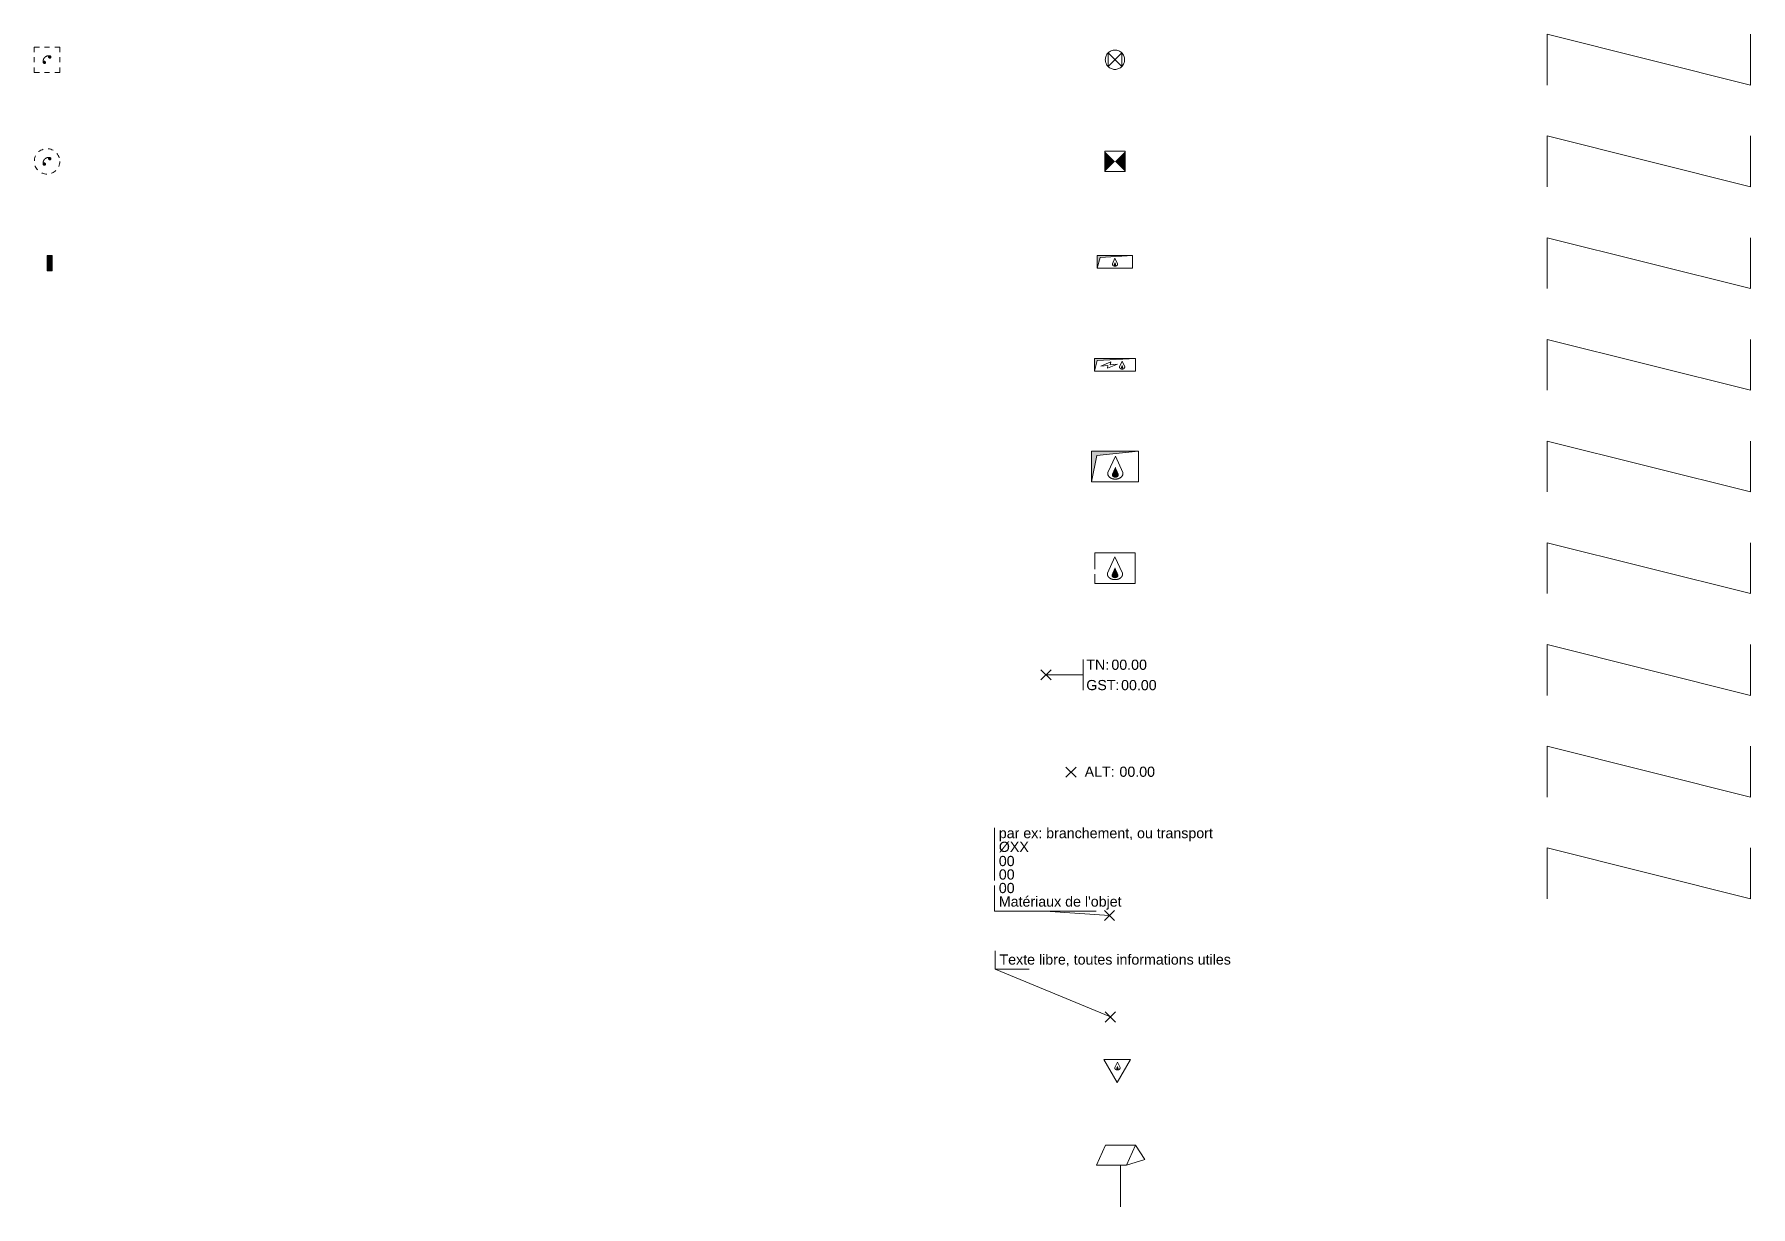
# Model space of a CAD drawing. Header units: metres. Extents: x 3068 to 3311, y 1718 to 1911.
# Drawn here: x 3226.8 to 3260.55, y 1827 to 1850.06 of the extents above; entities that cross this region are included whole.
import ezdxf
from ezdxf.enums import TextEntityAlignment as Align

# ---------------------------------------------------------------- set-up
doc = ezdxf.new("R2010")
doc.units = ezdxf.units.M
doc.header["$PDMODE"] = 3
doc.header["$PDSIZE"] = 0.1
doc.linetypes.add('Socle_Continu', pattern=[2.5, 2.5, 0])
doc.linetypes.add('Socle_Discontinu', pattern=[0.075, 0.05, -0.025])
for name, color, linetype, lineweight in [('GAZFL_SCI', 40, 'Socle_Continu', 13), ('GAZFL_SCS', 40, 'Socle_Continu', 13), ('GAZFL_SCT', 40, 'Socle_Continu', 13), ('TELEC_SCT', 3, 'Socle_Continu', 13)]:
    doc.layers.add(name, color=color, linetype=linetype, lineweight=lineweight)
doc.styles.add('Reseaux', font='arial.ttf')
doc.styles.get("Standard").update_dxf_attribs({"font": 'arial.ttf'})
doc.linetypes.add('JL_0721', pattern='A,3,-0.2,0.2,-0.254,["/",Standard,S=0.254,R=0,X=-0.05,Y=-0.127],-0.254,0.2,-0.2', length=4.308)
doc.linetypes.add('JL_0722', pattern='A,3,-0.2,0.2,-0.381,["| / |",Standard,S=0.254,R=0,X=-0.2,Y=-0.127],-0.381,0.2,-0.2', length=4.562)
doc.linetypes.add('JL_0723', pattern='A,3,-0.2,0.2,-0.254,["//",Standard,S=0.254,R=0,X=-0.1,Y=-0.127],-0.254,0.2,-0.2', length=4.308)
doc.linetypes.add('JL_0724', pattern='A,3,-0.2,0.2,-0.381,["| // |",Standard,S=0.254,R=0,X=-0.3,Y=-0.127],-0.381,0.2,-0.2', length=4.562)
doc.linetypes.add('JL_0725', pattern='A,3,-0.2,0.2,-0.254,["///",Standard,S=0.254,R=0,X=-0.15,Y=-0.127],-0.254,0.2,-0.2', length=4.308)
doc.linetypes.add('JL_0726', pattern='A,3,-0.2,0.2,-0.381,["| /// |",Standard,S=0.254,R=0,X=-0.35,Y=-0.127],-0.381,0.2,-0.2', length=4.562)
doc.linetypes.add('JL_0727', pattern='A,3,-0.2,0.2,-0.254,["\\",Standard,S=0.254,R=0,X=-0.05,Y=-0.127],-0.254,0.2,-0.2', length=4.308)
doc.linetypes.add('JL_0728', pattern='A,3,-0.2,0.2,-0.381,["| \\ |",Standard,S=0.254,R=0,X=-0.2,Y=-0.127],-0.381,0.2,-0.2', length=4.562)
doc.linetypes.add('JL_0729', pattern='A,4,-0.254,["| |",Standard,S=0.254,R=0,X=-0.127,Y=-0.1],-0.254', length=4.508)

# ---------------------------------------------------------------- blocks, each defined once
blk = doc.blocks.new('JP_0706')
at = {"layer": 'GAZFL_SCS', "linetype": 'Socle_Continu'}
h = blk.add_hatch(color=256, dxfattribs=at)
edge = h.paths.add_edge_path()
edge.add_line((0.395, 0.319), (0.328, 0.169))
edge.add_line((0.328, 0.169), (0.328, 0.15))
edge.add_ellipse((0.395, 0.155), major_axis=(-0.0682, 0), ratio=0.758629, start_angle=4.1368, end_angle=175.8632)
edge.add_line((0.463, 0.15), (0.463, 0.169))
edge.add_line((0.463, 0.169), (0.395, 0.319))
at = {"layer": 'GAZFL_SCS', "linetype": 'Socle_Continu', "flags": 128}
blk.add_lwpolyline([(0, 0), (0.791, 0), (0.791, 0.6), (0, 0.6)], close=True, dxfattribs=at)
at = {"layer": 'GAZFL_SCS', "linetype": 'Socle_Continu'}
blk.add_lwpolyline([(0.544, 0.169), (0.544, 0.206), (0.395, 0.525), (0.247, 0.206), (0.247, 0.169, 0.066358), (0.255, 0.147, 0.1059), (0.289, 0.108, 0.086348), (0.336, 0.084, 0.076263), (0.395, 0.075, 0.076263), (0.455, 0.084, 0.086348), (0.502, 0.108, 0.1059), (0.535, 0.147, 0.066358)], format="xyb", close=True, dxfattribs=at)
at = {"layer": 'GAZFL_SCS', "linetype": 'Socle_Continu', "flags": 9}
for tag, p in [('ID', (1.158, 0.908)), ('NATURE', (1.158, 0.587)), ('FAMILLE', (1.158, 0.266)), ('CALQUE', (1.158, -0.055)), ('PCRS', (1.158, -0.377))]:
    blk.add_attdef(tag, p, '', height=0.2, dxfattribs=at)
blk = doc.blocks.new('JP_0705')
at = {"layer": 'GAZFL_SCS', "linetype": 'Socle_Continu'}
blk.add_hatch(color=256, dxfattribs=at).paths.add_polyline_path([(0, 0), (0, 0.6), (0.926, 0.6), (0.106, 0.514)])
h = blk.add_hatch(color=256, dxfattribs=at)
edge = h.paths.add_edge_path()
edge.add_line((0.47, 0.296), (0.402, 0.146))
edge.add_line((0.402, 0.146), (0.402, 0.127))
edge.add_ellipse((0.47, 0.132), major_axis=(-0.0682, 0), ratio=0.758629, start_angle=4.1368, end_angle=175.8632)
edge.add_line((0.538, 0.127), (0.538, 0.146))
edge.add_line((0.538, 0.146), (0.47, 0.296))
at = {"layer": 'GAZFL_SCS', "linetype": 'Socle_Continu', "flags": 128}
blk.add_lwpolyline([(0, 0.6), (0.926, 0.6), (0.926, 0), (0, 0)], close=True, dxfattribs=at)
at = {"layer": 'GAZFL_SCS', "linetype": 'Socle_Continu'}
blk.add_lwpolyline([(0, 0), (0, 0.6), (0.926, 0.6), (0.106, 0.514)], close=True, dxfattribs=at)
blk.add_lwpolyline([(0.618, 0.146), (0.618, 0.183), (0.47, 0.502), (0.321, 0.183), (0.321, 0.146, 0.066358), (0.33, 0.124, 0.1059), (0.363, 0.085, 0.086348), (0.41, 0.061, 0.076263), (0.47, 0.052, 0.076263), (0.529, 0.061, 0.086348), (0.576, 0.085, 0.1059), (0.61, 0.124, 0.066358)], format="xyb", close=True, dxfattribs=at)
at = {"layer": 'GAZFL_SCS', "linetype": 'Socle_Continu', "flags": 9}
for tag, p in [('ID', (1.222, 0.948)), ('NATURE', (1.222, 0.627)), ('FAMILLE', (1.222, 0.306)), ('CALQUE', (1.222, -0.015)), ('PCRS', (1.222, -0.337))]:
    blk.add_attdef(tag, p, '', height=0.2, dxfattribs=at)
blk = doc.blocks.new('JP_0704')
at = {"layer": 'GAZFL_SCS', "linetype": 'Socle_Continu'}
blk.add_hatch(color=256, dxfattribs=at).paths.add_polyline_path([(0, 0), (0, 0.25), (0.801, 0.25), (0.05, 0.208)])
h = blk.add_hatch(color=256, dxfattribs=at)
edge = h.paths.add_edge_path()
edge.add_line((0.54, 0.125), (0.517, 0.074))
edge.add_line((0.517, 0.074), (0.517, 0.067))
edge.add_ellipse((0.54, 0.069), major_axis=(-0.0234, 0), ratio=0.758629, start_angle=4.1368, end_angle=175.8632)
edge.add_line((0.563, 0.067), (0.563, 0.074))
edge.add_line((0.563, 0.074), (0.54, 0.125))
at = {"layer": 'GAZFL_SCS', "linetype": 'Socle_Continu', "flags": 128}
blk.add_lwpolyline([(0, 0), (0.801, 0), (0.801, 0.25), (0, 0.25)], close=True, dxfattribs=at)
at = {"layer": 'GAZFL_SCS', "linetype": 'Socle_Continu'}
blk.add_lwpolyline([(0, 0), (0, 0.25), (0.801, 0.25), (0.05, 0.208)], close=True, dxfattribs=at)
at = {"layer": 'GAZFL_SCS', "linetype": 'Socle_Continu', "flags": 128}
blk.add_lwpolyline([(0.449, 0.135), (0.254, 0.059), (0.26, 0.113), (0.121, 0.099), (0.318, 0.182), (0.307, 0.122), (0.449, 0.135)], dxfattribs=at)
at = {"layer": 'GAZFL_SCS', "linetype": 'Socle_Continu'}
blk.add_lwpolyline([(0.591, 0.074), (0.591, 0.086), (0.54, 0.196), (0.489, 0.086), (0.489, 0.074, 0.066358), (0.492, 0.066, 0.1059), (0.503, 0.053, 0.086348), (0.52, 0.045, 0.076263), (0.54, 0.041, 0.076263), (0.56, 0.045, 0.086348), (0.577, 0.053, 0.1059), (0.588, 0.066, 0.066358)], format="xyb", close=True, dxfattribs=at)
at = {"layer": 'GAZFL_SCS', "linetype": 'Socle_Continu', "flags": 9}
for tag, p in [('ID', (1.1, 0.698)), ('NATURE', (1.1, 0.376)), ('FAMILLE', (1.1, 0.055)), ('CALQUE', (1.1, -0.266)), ('PCRS', (1.1, -0.587))]:
    blk.add_attdef(tag, p, '', height=0.2, dxfattribs=at)
blk = doc.blocks.new('JP_0703')
at = {"layer": 'GAZFL_SCS', "linetype": 'Socle_Continu'}
blk.add_hatch(color=256, dxfattribs=at).paths.add_polyline_path([(0, 0), (0, 0.25), (0.697, 0.25), (0.061, 0.21)])
h = blk.add_hatch(color=256, dxfattribs=at)
edge = h.paths.add_edge_path()
edge.add_line((0.352, 0.125), (0.329, 0.074))
edge.add_line((0.329, 0.074), (0.329, 0.067))
edge.add_ellipse((0.352, 0.069), major_axis=(-0.0234, 0), ratio=0.758629, start_angle=4.1368, end_angle=175.8632)
edge.add_line((0.375, 0.067), (0.375, 0.074))
edge.add_line((0.375, 0.074), (0.352, 0.125))
at = {"layer": 'GAZFL_SCS', "linetype": 'Socle_Continu', "flags": 128}
blk.add_lwpolyline([(0, 0.25), (0, 0), (0.697, 0), (0.697, 0.25)], close=True, dxfattribs=at)
at = {"layer": 'GAZFL_SCS', "linetype": 'Socle_Continu'}
blk.add_lwpolyline([(0, 0), (0, 0.25), (0.697, 0.25), (0.061, 0.21)], close=True, dxfattribs=at)
blk.add_lwpolyline([(0.403, 0.074), (0.403, 0.086), (0.352, 0.196), (0.301, 0.086), (0.301, 0.074, 0.066358), (0.304, 0.066, 0.1059), (0.315, 0.053, 0.086348), (0.332, 0.045, 0.076263), (0.352, 0.041, 0.076263), (0.372, 0.045, 0.086348), (0.389, 0.053, 0.1059), (0.4, 0.066, 0.066358)], format="xyb", close=True, dxfattribs=at)
at = {"layer": 'GAZFL_SCS', "linetype": 'Socle_Continu', "flags": 9}
for tag, p in [('ID', (1.013, 0.696)), ('NATURE', (1.013, 0.374)), ('FAMILLE', (1.013, 0.053)), ('CALQUE', (1.013, -0.268)), ('PCRS', (1.013, -0.589))]:
    blk.add_attdef(tag, p, '', height=0.2, dxfattribs=at)
blk = doc.blocks.new('JP_0702')
at = {"layer": 'GAZFL_SCS', "linetype": 'Socle_Continu'}
for points in [[(-0.2, 0.2), (0, 0), (-0.2, -0.2)], [(0.2, 0.2), (0.2, -0.2), (0, 0)]]:
    blk.add_hatch(color=256, dxfattribs=at).paths.add_polyline_path(points)
at = {"layer": 'GAZFL_SCS', "linetype": 'Socle_Continu', "flags": 128}
blk.add_lwpolyline([(-0.2, 0.2), (0.2, 0.2), (0.2, -0.2), (-0.2, -0.2)], close=True, dxfattribs=at)
blk.add_lwpolyline([(0.2, 0.2), (0.2, -0.2)], dxfattribs=at)
at = {"layer": 'GAZFL_SCS', "linetype": 'Socle_Continu', "flags": 9}
for tag, p in [('ID', (0.567, 0.636)), ('NATURE', (0.567, 0.315)), ('FAMILLE', (0.567, -0.007)), ('CALQUE', (0.567, -0.328)), ('PCRS', (0.567, -0.649))]:
    blk.add_attdef(tag, p, '', height=0.2, dxfattribs=at)
blk = doc.blocks.new('JP_0701')
at = {"layer": 'GAZFL_SCS', "linetype": 'Socle_Continu'}
for p, q in [((0.134, 0.134), (-0.134, -0.134)), ((-0.134, -0.134), (-0.134, 0.134)), ((-0.134, 0.134), (0.134, -0.134)), ((0.134, 0.134), (0.134, -0.134))]:
    blk.add_line(p, q, dxfattribs=at)
blk.add_circle((0, 0), 0.19, dxfattribs=at)
at = {"layer": 'GAZFL_SCS', "linetype": 'Socle_Continu', "flags": 9}
for tag, p in [('ID', (0.616, 0.579)), ('NATURE', (0.616, 0.258)), ('FAMILLE', (0.616, -0.063)), ('CALQUE', (0.616, -0.385)), ('PCRS', (0.616, -0.706))]:
    blk.add_attdef(tag, p, '', height=0.2, dxfattribs=at)
blk = doc.blocks.new('JP_0708')
at = {"layer": 'GAZFL_SCI', "linetype": 'Socle_Continu'}
blk.add_point((0, 0), dxfattribs=at)
at = {"layer": 'GAZFL_SCI', "linetype": 'Socle_Continu', "insert": (0.268, 0.01), "char_height": 0.2, "attachment_point": 4}
blk.add_mtext_dynamic_manual_height_columns('ALT:', width=0.46273, gutter_width=1, heights=[0], dxfattribs=at)
at = {"layer": 'GAZFL_SCI', "linetype": 'Socle_Continu'}
blk.add_attdef('ALT', text='', height=0.2, dxfattribs=at).set_placement((0.952, 0.01), align=Align.MIDDLE_LEFT)
at = {"layer": 'GAZFL_SCI', "linetype": 'Socle_Continu', "style": 'Reseaux', "flags": 9}
for tag, p in [('ID', (2.018, 0.065)), ('NATURE', (2.018, -0.256))]:
    blk.add_attdef(tag, p, '', height=0.2, dxfattribs=at)
at = {"layer": 'GAZFL_SCI', "linetype": 'Socle_Continu', "flags": 9}
for tag, p in [('FAMILLE', (2.018, -0.577)), ('CALQUE', (2.018, -0.898)), ('TYPE', (2.03, -1.19))]:
    blk.add_attdef(tag, p, '', height=0.2, dxfattribs=at)
blk = doc.blocks.new('*U319')
at = {"layer": 'GAZFL_SCI', "linetype": 'Socle_Continu'}
blk.add_line((0.733, 0), (0, 0), dxfattribs=at)
at = {"layer": 'GAZFL_SCI', "linetype": 'Socle_Continu', "flags": 128}
blk.add_lwpolyline([(0.733, -0.3), (0.733, 0.3)], dxfattribs=at)
at = {"layer": 'GAZFL_SCI', "linetype": 'Socle_Continu'}
blk.add_point((0, 0), dxfattribs=at)
at = {"layer": 'GAZFL_SCI', "linetype": 'Socle_Continu', "char_height": 0.2, "attachment_point": 4}
for s, insert in [('TN:', (0.793, 0.2)), ('GST:', (0.793, -0.201))]:
    blk.add_mtext_dynamic_manual_height_columns(s, width=0.46273, gutter_width=1, heights=[0], dxfattribs=dict(at, insert=insert))
at = {"layer": 'GAZFL_SCI', "linetype": 'Socle_Continu'}
for tag, p in [('TN', (1.286, 0.2)), ('GST', (1.477, -0.201))]:
    blk.add_attdef(tag, text='', height=0.2, dxfattribs=at).set_placement(p, align=Align.MIDDLE_LEFT)
at = {"layer": 'GAZFL_SCI', "linetype": 'Socle_Continu', "style": 'Reseaux', "flags": 9}
for tag, p in [('ID', (2.428, 0.07)), ('NATURE', (2.428, -0.251))]:
    blk.add_attdef(tag, p, '', height=0.2, dxfattribs=at)
at = {"layer": 'GAZFL_SCI', "linetype": 'Socle_Continu', "flags": 9}
for tag, p in [('FAMILLE', (2.428, -0.573)), ('CALQUE', (2.428, -0.894))]:
    blk.add_attdef(tag, p, '', height=0.2, dxfattribs=at)
blk = doc.blocks.new('*U269')
at = {"layer": 'GAZFL_SCI', "linetype": 'Socle_Continu'}
blk.add_line((-1.265, 0.089), (0, 0), dxfattribs=at)
at = {"layer": 'GAZFL_SCI', "linetype": 'Socle_Continu', "flags": 128}
blk.add_lwpolyline([(-0.265, 0.089), (-2.265, 0.089), (-2.265, 1.727)], dxfattribs=at)
at = {"layer": 'GAZFL_SCI', "linetype": 'Socle_Continu'}
blk.add_point((0, 0), dxfattribs=at)
for tag, p in [('TYPE', (-2.177, 1.522)), ('DIAM', (-2.177, 1.252)), ('NBR', (-2.177, 0.973)), ('LARG', (-2.177, 0.708)), ('HAUT', (-2.177, 0.442)), ('MATER', (-2.177, 0.176))]:
    blk.add_attdef(tag, p, '', height=0.2, dxfattribs=at)
at = {"layer": 'GAZFL_SCI', "linetype": 'Socle_Continu', "flags": 9}
for tag, p in [('ID', (2.47, 1.418)), ('NATURE', (2.47, 1.097)), ('FAMILLE', (2.47, 0.776)), ('CALQUE', (2.47, 0.454))]:
    blk.add_attdef(tag, p, '', height=0.2, dxfattribs=at)
blk = doc.blocks.new('*U271')
at = {"layer": 'GAZFL_SCI', "linetype": 'Socle_Continu'}
blk.add_line((-2.269, 0.943), (0, 0), dxfattribs=at)
at = {"layer": 'GAZFL_SCI', "linetype": 'Socle_Continu', "flags": 128}
blk.add_lwpolyline([(-1.596, 0.943), (-2.269, 0.943), (-2.269, 1.3)], dxfattribs=at)
at = {"layer": 'GAZFL_SCI', "linetype": 'Socle_Continu'}
blk.add_point((0, 0), dxfattribs=at)
blk.add_attdef('TXT', (-2.181, 1.03), '', height=0.2, dxfattribs=at)
at = {"layer": 'GAZFL_SCI', "linetype": 'Socle_Continu', "flags": 9}
for tag, p in [('ID', (1.967, 0.144)), ('NATURE', (1.967, -0.177)), ('FAMILLE', (1.967, -0.499)), ('CALQUE', (1.967, -0.82)), ('PCRS', (1.967, -1.141))]:
    blk.add_attdef(tag, p, '', height=0.2, dxfattribs=at)
blk = doc.blocks.new('JP_2451')
at = {"layer": 'GAZFL_SCI', "linetype": 'Socle_Continu'}
h = blk.add_hatch(color=256, dxfattribs=at)
edge = h.paths.add_edge_path()
edge.add_line((0.004, 0.33), (-0.019, 0.278))
edge.add_line((-0.019, 0.278), (-0.019, 0.272))
edge.add_ellipse((0.004, 0.274), major_axis=(-0.0234, 0), ratio=0.758629, start_angle=4.1368, end_angle=175.8632)
edge.add_line((0.028, 0.272), (0.028, 0.278))
edge.add_line((0.028, 0.278), (0.004, 0.33))
at = {"layer": 'GAZFL_SCI', "linetype": 'Socle_Continu', "flags": 128}
blk.add_lwpolyline([(-0.26, 0.45), (0.26, 0.45), (0, 0)], close=True, dxfattribs=at)
at = {"layer": 'GAZFL_SCI', "linetype": 'Socle_Continu'}
blk.add_lwpolyline([(0.055, 0.278), (0.055, 0.291), (0.004, 0.401), (-0.047, 0.291), (-0.047, 0.278, 0.066358), (-0.044, 0.271, 0.1059), (-0.032, 0.258, 0.086348), (-0.016, 0.249, 0.076263), (0.004, 0.246, 0.076263), (0.025, 0.249, 0.086348), (0.041, 0.258, 0.1059), (0.052, 0.271, 0.066358)], format="xyb", close=True, dxfattribs=at)
at = {"layer": 'GAZFL_SCI', "linetype": 'Socle_Continu', "flags": 9}
for tag, p in [('ID', (0.773, 0.677)), ('NATURE', (0.773, 0.356)), ('FAMILLE', (0.773, 0.035)), ('CALQUE', (0.773, -0.287))]:
    blk.add_attdef(tag, p, '', height=0.2, dxfattribs=at)
blk = doc.blocks.new('JP_2452')
at = {"layer": 'GAZFL_SCI', "linetype": 'Socle_Continu'}
for p, q in [((0, 0.816), (0, 0)), ((0.475, 0.926), (0.116, 0.816))]:
    blk.add_line(p, q, dxfattribs=at)
blk.add_lwpolyline([(0.296, 1.207), (-0.296, 1.207), (-0.475, 0.816), (0.116, 0.816)], close=True, dxfattribs=at)
at = {"layer": 'GAZFL_SCI', "linetype": 'Socle_Continu', "flags": 128}
blk.add_lwpolyline([(0.296, 1.207), (0.475, 0.926)], dxfattribs=at)
at = {"layer": 'GAZFL_SCI', "linetype": 'Socle_Continu', "flags": 9}
for tag, p in [('ID', (1.154, 1.008)), ('NATURE', (1.154, 0.687)), ('FAMILLE', (1.154, 0.366)), ('CALQUE', (1.154, 0.044))]:
    blk.add_attdef(tag, p, '', height=0.2, dxfattribs=at)
blk = doc.blocks.new('IP_0683')
at = {"layer": 'TELEC_SCT', "linetype": 'Socle_Continu'}
blk.add_hatch(color=256, dxfattribs=at).paths.add_polyline_path([(0.1, 0.15), (0.1, -0.15), (0, -0.15), (0, 0.15)])
for p, q in [((0, -0.15), (0, 0.15)), ((0, 0.15), (0.1, 0.15)), ((0.1, 0.15), (0.1, -0.15)), ((0.1, -0.15), (0, -0.15))]:
    blk.add_line(p, q, dxfattribs=at)
at = {"layer": 'TELEC_SCT', "linetype": 'Socle_Continu', "flags": 9}
for tag, p in [('ID', (0.832, 0.045)), ('NATURE', (0.832, -0.277)), ('FAMILLE', (0.832, -0.598)), ('CALQUE', (0.832, -0.919))]:
    blk.add_attdef(tag, p, '', height=0.2, dxfattribs=at)
blk = doc.blocks.new('IP_0681')
at = {"layer": 'TELEC_SCT', "linetype": 'Socle_Discontinu'}
h = blk.add_hatch(color=256, dxfattribs=at)
edge = h.paths.add_edge_path()
edge.add_ellipse((0.198, 0.197), major_axis=(-0.0164, 0.0164), ratio=1, start_angle=179.0978, end_angle=359.0978, ccw=False)
edge.add_ellipse((0.198, 0.197), major_axis=(0.0164, 0.0164), ratio=1, start_angle=89.0978, end_angle=269.0978, ccw=False)
h = blk.add_hatch(color=256, dxfattribs=at)
edge = h.paths.add_edge_path()
edge.add_ellipse((0.304, 0.303), major_axis=(-0.0164, 0.0164), ratio=1, start_angle=179.1533, end_angle=359.1533, ccw=False)
edge.add_ellipse((0.304, 0.303), major_axis=(-0.0164, 0.0164), ratio=1, start_angle=-0.8467, end_angle=179.1533, ccw=False)
blk.add_lwpolyline([(0, 0), (0.5, 0), (0.5, 0.5), (0, 0.5)], close=True, dxfattribs=at)
for points in [[(0.304, 0.326, 0.04668), (0.283, 0.328, 0.098491), (0.241, 0.32, 0.098491), (0.205, 0.296, 0.098491), (0.181, 0.26, 0.098491), (0.173, 0.218, 0.04668), (0.175, 0.197, 0.098491)], [(0.182, 0.214, 0.003937), (0.182, 0.213, 0.098491), (0.177, 0.206, 0.098491), (0.175, 0.197, 0.098491), (0.177, 0.188, 0.098491), (0.182, 0.181, 0.098491), (0.189, 0.176, 0.098491), (0.198, 0.174, 0.098491), (0.207, 0.176, 0.094518), (0.214, 0.18, 0.098491)], [(0.288, 0.319, 0.003694), (0.287, 0.319, 0.098491), (0.282, 0.312, 0.098491), (0.281, 0.303, 0.098491), (0.282, 0.294, 0.098491), (0.287, 0.287, 0.098491), (0.295, 0.282, 0.098491), (0.304, 0.28, 0.098491), (0.313, 0.282, 0.094763), (0.32, 0.286, 0.098491)], [(0.32, 0.286, 0.003694), (0.32, 0.287, 0.098491), (0.325, 0.294, 0.098491), (0.327, 0.303, 0.098491), (0.325, 0.312, 0.098491), (0.32, 0.319, 0.098491), (0.313, 0.324, 0.098491), (0.304, 0.326, 0.098491), (0.295, 0.324, 0.094763), (0.288, 0.319, 0.098491)]]:
    blk.add_lwpolyline(points, format="xyb", dxfattribs=at)
blk.add_lwpolyline([(0.182, 0.213, 0.098491), (0.177, 0.206, 0.098491), (0.175, 0.197, 0.098491), (0.177, 0.188, 0.098491), (0.182, 0.181, 0.098491), (0.189, 0.176, 0.098491), (0.198, 0.174, 0.098491), (0.207, 0.176, 0.098491), (0.214, 0.181, 0.098491), (0.219, 0.188, 0.098491), (0.221, 0.197, 0.098491), (0.219, 0.206, 0.098491), (0.214, 0.213, 0.098491), (0.207, 0.219, 0.098491), (0.198, 0.22, 0.098491), (0.189, 0.219, 0.098491)], format="xyb", close=True, dxfattribs=at)
at = {"layer": 'TELEC_SCT', "linetype": 'Socle_Discontinu', "flags": 9}
for tag, p in [('ID', (0.943, 0.351)), ('NATURE', (0.943, 0.03)), ('FAMILLE', (0.943, -0.291)), ('CALQUE', (0.943, -0.612))]:
    blk.add_attdef(tag, p, '', height=0.2, dxfattribs=at)
blk = doc.blocks.new('IP_0682')
at = {"layer": 'TELEC_SCT', "linetype": 'Socle_Discontinu'}
h = blk.add_hatch(color=256, dxfattribs=at)
edge = h.paths.add_edge_path()
edge.add_ellipse((0.053, 0.053), major_axis=(-0.0164, 0.0164), ratio=1, start_angle=179.1533, end_angle=359.1533, ccw=False)
edge.add_ellipse((0.053, 0.053), major_axis=(-0.0164, 0.0164), ratio=1, start_angle=-0.8467, end_angle=179.1533, ccw=False)
h = blk.add_hatch(color=256, dxfattribs=at)
edge = h.paths.add_edge_path()
edge.add_ellipse((-0.052, -0.053), major_axis=(-0.0164, 0.0164), ratio=1, start_angle=179.0978, end_angle=359.0978, ccw=False)
edge.add_ellipse((-0.052, -0.053), major_axis=(0.0164, 0.0164), ratio=1, start_angle=89.0978, end_angle=269.0978, ccw=False)
for points in [[(0.053, 0.076, 0.04668), (0.033, 0.078, 0.098491), (-0.009, 0.07, 0.098491), (-0.045, 0.046, 0.098491), (-0.069, 0.01, 0.098491), (-0.077, -0.032, 0.04668), (-0.076, -0.053, 0.098491)], [(0.037, 0.069, 0.003694), (0.037, 0.069, 0.098491), (0.032, 0.062, 0.098491), (0.03, 0.053, 0.098491), (0.032, 0.044, 0.098491), (0.037, 0.037, 0.098491), (0.045, 0.032, 0.098491), (0.053, 0.03, 0.098491), (0.062, 0.032, 0.094763), (0.069, 0.036, 0.098491)], [(0.069, 0.036, 0.003694), (0.07, 0.037, 0.098491), (0.075, 0.044, 0.098491), (0.076, 0.053, 0.098491), (0.075, 0.062, 0.098491), (0.07, 0.069, 0.098491), (0.062, 0.074, 0.098491), (0.053, 0.076, 0.098491), (0.045, 0.074, 0.094763), (0.037, 0.069, 0.098491)], [(-0.068, -0.036, 0.003937), (-0.069, -0.037, 0.098491), (-0.074, -0.044, 0.098491), (-0.076, -0.053, 0.098491), (-0.074, -0.062, 0.098491), (-0.069, -0.069, 0.098491), (-0.061, -0.074, 0.098491), (-0.052, -0.076, 0.098491), (-0.044, -0.074, 0.094518), (-0.036, -0.07, 0.098491)]]:
    blk.add_lwpolyline(points, format="xyb", dxfattribs=at)
blk.add_lwpolyline([(-0.069, -0.037, 0.098491), (-0.074, -0.044, 0.098491), (-0.076, -0.053, 0.098491), (-0.074, -0.062, 0.098491), (-0.069, -0.069, 0.098491), (-0.061, -0.074, 0.098491), (-0.052, -0.076, 0.098491), (-0.044, -0.074, 0.098491), (-0.036, -0.069, 0.098491), (-0.031, -0.062, 0.098491), (-0.029, -0.053, 0.098491), (-0.031, -0.044, 0.098491), (-0.036, -0.037, 0.098491), (-0.044, -0.031, 0.098491), (-0.052, -0.03, 0.098491), (-0.061, -0.031, 0.098491)], format="xyb", close=True, dxfattribs=at)
blk.add_circle((0, 0), 0.25, dxfattribs=at)
at = {"layer": 'TELEC_SCT', "linetype": 'Socle_Discontinu', "flags": 9}
for tag, p in [('ID', (0.727, 0.082)), ('NATURE', (0.727, -0.239)), ('FAMILLE', (0.727, -0.561)), ('CALQUE', (0.727, -0.882))]:
    blk.add_attdef(tag, p, '', height=0.2, dxfattribs=at)

msp = doc.modelspace()

# ---------------------------------------------------------------- linework, layer by layer
at = {"layer": 'GAZFL_SCT', "linetype": 'JL_0721', "flags": 128}
msp.add_lwpolyline([(3256.549, 1849.06), (3256.549, 1850.06), (3260.549, 1849.06), (3260.549, 1850.06)], dxfattribs=at)
at = {"layer": 'GAZFL_SCT', "linetype": 'JL_0722', "flags": 128}
msp.add_lwpolyline([(3256.549, 1847.06), (3256.549, 1848.06), (3260.549, 1847.06), (3260.549, 1848.06)], dxfattribs=at)
at = {"layer": 'GAZFL_SCT', "linetype": 'JL_0723', "flags": 128}
msp.add_lwpolyline([(3256.549, 1845.06), (3256.549, 1846.06), (3260.549, 1845.06), (3260.549, 1846.06)], dxfattribs=at)
at = {"layer": 'GAZFL_SCT', "linetype": 'JL_0724', "flags": 128}
msp.add_lwpolyline([(3256.549, 1843.06), (3256.549, 1844.06), (3260.549, 1843.06), (3260.549, 1844.06)], dxfattribs=at)
at = {"layer": 'GAZFL_SCT', "linetype": 'JL_0725', "flags": 128}
msp.add_lwpolyline([(3256.549, 1841.06), (3256.549, 1842.06), (3260.549, 1841.06), (3260.549, 1842.06)], dxfattribs=at)
at = {"layer": 'GAZFL_SCT', "linetype": 'JL_0726', "flags": 128}
msp.add_lwpolyline([(3256.549, 1839.06), (3256.549, 1840.06), (3260.549, 1839.06), (3260.549, 1840.06)], dxfattribs=at)
at = {"layer": 'GAZFL_SCT', "linetype": 'JL_0727', "flags": 128}
msp.add_lwpolyline([(3256.549, 1837.06), (3256.549, 1838.06), (3260.549, 1837.06), (3260.549, 1838.06)], dxfattribs=at)
at = {"layer": 'GAZFL_SCT', "linetype": 'JL_0728', "flags": 128}
msp.add_lwpolyline([(3256.549, 1835.06), (3256.549, 1836.06), (3260.549, 1835.06), (3260.549, 1836.06)], dxfattribs=at)
at = {"layer": 'GAZFL_SCT', "linetype": 'JL_0729', "flags": 128}
msp.add_lwpolyline([(3256.549, 1833.06), (3256.549, 1834.06), (3260.549, 1833.06), (3260.549, 1834.06)], dxfattribs=at)

# ---------------------------------------------------------------- block references
at = {"layer": 'GAZFL_SCI', "linetype": 'Socle_Continu'}
for name, p, values in [('*U319', (3246.692, 1837.462), {'TN': '00.00', 'GST': '00.00'}), ('JP_0708', (3247.185, 1835.548), {'ALT': '00.00'}), ('*U269', (3247.942, 1832.729), {'TYPE': 'par ex: branchement, ou transport', 'DIAM': 'ØXX', 'NBR': '00', 'LARG': '00', 'HAUT': '00', 'MATER': "Matériaux de l'objet"}), ('*U271', (3247.959, 1830.735), {'TXT': 'Texte libre, toutes informations utiles'})]:
    msp.add_blockref(name, p, dxfattribs=at).add_auto_attribs(values)
for name, p in [('JP_2451', (3248.093, 1829.447)), ('JP_2452', (3248.159, 1827.004))]:
    msp.add_blockref(name, p, dxfattribs=at)
at = {"layer": 'GAZFL_SCS', "linetype": 'Socle_Continu'}
for name, p in [('JP_0701', (3248.049, 1849.56)), ('JP_0702', (3248.049, 1847.56)), ('JP_0703', (3247.697, 1845.459)), ('JP_0704', (3247.649, 1843.435)), ('JP_0705', (3247.586, 1841.26)), ('JP_0706', (3247.654, 1839.26))]:
    msp.add_blockref(name, p, dxfattribs=at)
at = {"layer": 'TELEC_SCT', "linetype": 'Socle_Continu'}
for name, p in [('IP_0681', (3226.799, 1849.31)), ('IP_0682', (3227.049, 1847.56)), ('IP_0683', (3227.049, 1845.56))]:
    msp.add_blockref(name, p, dxfattribs=at)

doc.saveas('drawing.dxf')
